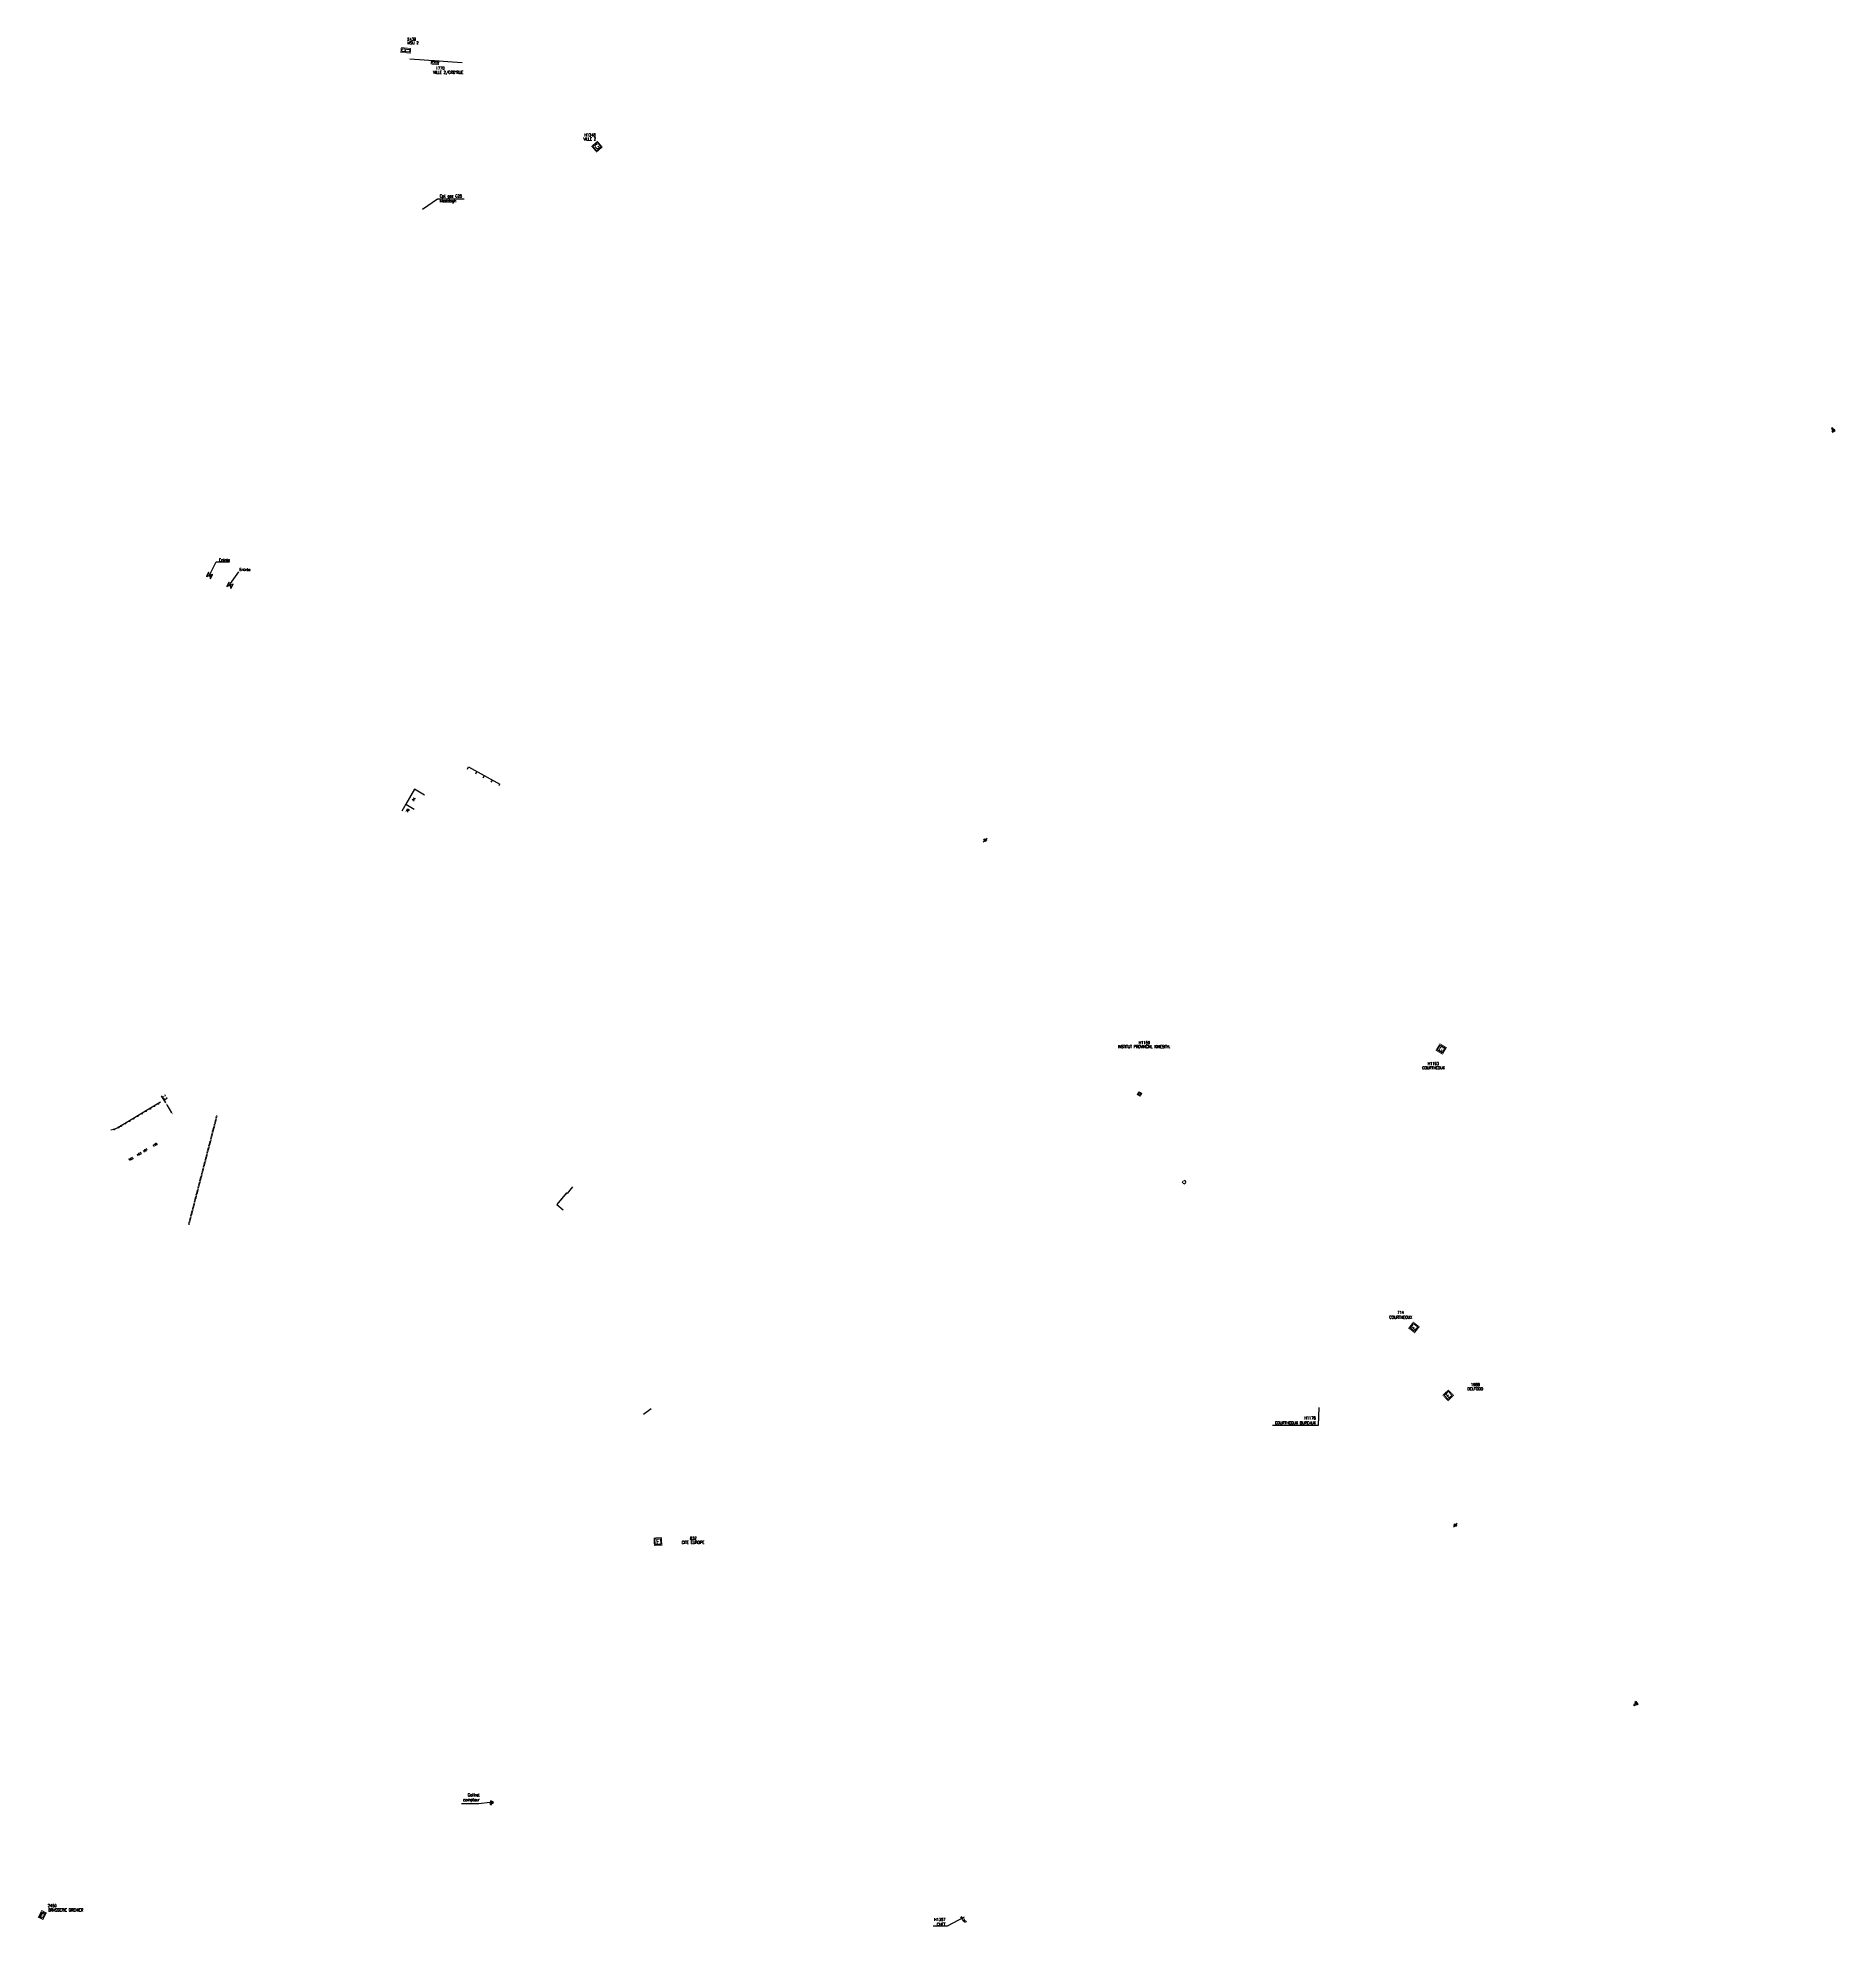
# Model space of a CAD drawing. Header units: millimetres. Extents: x 156026 to 156958, y 122000 to 122980.
import ezdxf
from ezdxf.enums import TextEntityAlignment as Align

# ---------------------------------------------------------------- set-up
doc = ezdxf.new("R2010")
doc.units = ezdxf.units.MM
doc.linetypes.add('DASHED', pattern=[0.75, 0.5, -0.25])
doc.layers.get('0').update_dxf_attribs({"linetype": 'CONTINUOUS'})
doc.layers.get('DEFPOINTS').update_dxf_attribs({"linetype": 'CONTINUOUS'})
for name, color, linetype in [('G_210', 7, 'CONTINUOUS'), ('M_200', 7, 'CONTINUOUS'), ('W0008', 7, 'CONTINUOUS'), ('W0100', 7, 'CONTINUOUS'), ('W0112', 1, 'DASHED'), ('W0322', 7, 'CONTINUOUS'), ('W0432', 7, 'CONTINUOUS'), ('W0473', 7, 'CONTINUOUS'), ('W0991', 7, 'CONTINUOUS'), ('W1102', 7, 'CONTINUOUS')]:
    doc.layers.add(name, color=color, linetype=linetype)
doc.styles.add('M_ROMANS', font='ROMANS.shx', dxfattribs={"width": 0.75})
doc.styles.get("Standard").update_dxf_attribs({"font": 'romans.shx', "width": 0.85})
doc.dimstyles.get("Standard").update_dxf_attribs({"dimtxt": 1.5, "dimasz": 1.2, "dimexe": 0.625, "dimexo": 0.625, "dimgap": 0.25, "dimtad": 1, "dimdec": 1, "dimzin": 0, "dimdsep": 46, "dimtxsty": 'Standard', "dimcen": -0.5, "dimadec": 0, "dimazin": 0, "dimtfac": 1, "dimtdec": 1, "dimtmove": 0, "dimatfit": 3, "dimfxl": 0, "dimtolj": 1, "dimtzin": 0, "dimarcsym": 0})

# ---------------------------------------------------------------- blocks, each defined once
blk = doc.blocks.new('*U1')
at = {"flags": 128}
for points in [[(0.8, 0.8), (-0.8, 0.8)], [(-0.8, 0.8), (-0.8, 0)], [(0.8, 0.8), (-0.8, 0)], [(-0.8, 0), (0.8, 0)], [(0.8, 0), (0.8, 0.8)], [(-0.41, -0.22), (-0.41, -1.02)], [(-0.41, -1.02), (0.39, -1.02)], [(-0.4, -0.22), (0.4, -0.22)], [(-0.01, -0.62), (0.39, -0.62)], [(0.39, -1.02), (0.39, -0.62)]]:
    blk.add_lwpolyline(points, dxfattribs=at)
blk = doc.blocks.new('G_210_23')
at = {"layer": 'G_210', "color": 0, "linetype": 'Continuous', "const_width": 0.35, "flags": 128}
blk.add_lwpolyline([(4, 4), (4, 0), (0, 0), (0, 4)], close=True, dxfattribs=at)
at = {"layer": 'G_210', "color": 0, "linetype": 'Continuous'}
blk.add_lwpolyline([(0.5, 3.5), (3.5, 3.5), (3.5, 0.5), (0.5, 0.5)], close=True, dxfattribs=at)
at = {"layer": 'G_210', "insert": (2, 2), "char_height": 2.5, "width": 4, "attachment_point": 5}
blk.add_mtext('G', dxfattribs=at)
at = {"layer": 'G_210', "color": 0, "linetype": 'Continuous', "width": 0.75}
for tag, height, p in [('NUM', 4, (2, 16)), ('NOM', 4, (2, 11)), ('BCL', 3, (2, 7))]:
    blk.add_attdef(tag, text='', height=height, dxfattribs=at).set_placement(p, align=Align.MIDDLE)
at = {"layer": 'G_210', "color": 0, "linetype": 'Continuous', "width": 0.75, "flags": 3}
for tag, p in [('DEF_COUP', (2.14, -5.61)), ('DEF_TYPE', (2.14, -8.11)), ('DEF_LEG', (2.14, -3.11))]:
    blk.add_attdef(tag, text='', height=1.2, dxfattribs=at).set_placement(p, align=Align.MIDDLE)
blk = doc.blocks.new('T432')
at = {"flags": 128}
for points in [[(0.8, 0.8), (-0.8, 0.8)], [(-0.8, 0.8), (-0.8, 0)], [(0.8, 0.8), (-0.8, 0)], [(-0.8, 0), (0.8, 0)], [(-0.4, 2.1), (-0.4, 1.3)], [(-0.4, 1.3), (0.4, 1.3)], [(-0.39, 2.1), (0.41, 2.1)], [(0, 1.7), (0.4, 1.7)], [(0.4, 1.3), (0.4, 1.7)], [(0.8, 0), (0.8, 0.8)]]:
    blk.add_lwpolyline(points, dxfattribs=at)
blk = doc.blocks.new('M_200_56')
at = {"color": 0, "linetype": 'Continuous', "const_width": 0.35, "flags": 128}
blk.add_lwpolyline([(2, 2), (2, -2), (-2, -2), (-2, 2)], close=True, dxfattribs=at)
at = {"color": 0, "linetype": 'Continuous'}
blk.add_lwpolyline([(-1.5, 1.5), (1.5, 1.5), (1.5, -1.5), (-1.5, -1.5)], close=True, dxfattribs=at)
at = {"color": 0, "linetype": 'Continuous', "width": 0.85}
blk.add_text('E', height=2.5, dxfattribs=at).set_placement((0, 0), align=Align.MIDDLE_CENTER)
for tag, p in [('NUM', (0, 15.06)), ('NOM', (0, 8.65))]:
    blk.add_attdef(tag, text='', height=4, dxfattribs=at).set_placement(p, align=Align.MIDDLE)
at = {"color": 0, "linetype": 'Continuous', "style": 'M_ROMANS', "width": 0.75, "flags": 3}
for tag, p in [('DEF_COUP', (-0.13, -7.49)), ('DEF_TYPE', (-0.13, -9.99)), ('DEF_LEG', (-0.13, -4.99))]:
    blk.add_attdef(tag, text='', height=1.2, dxfattribs=at).set_placement(p, align=Align.MIDDLE)
blk = doc.blocks.new('*D10')
at = {"layer": 'DEFPOINTS', "color": 0, "linetype": 'Continuous', "transparency": 16777216}
for p in [(156092.08, 122427.18), (156095.73, 122421.09), (156095.73, 122421.09)]:
    blk.add_point(p, dxfattribs=at)
at = {"layer": 'W0008', "color": 0, "linetype": 'Continuous', "lineweight": -2, "transparency": 16777216}
for p, q in [((156092.08, 122427.18), (156089.84, 122430.93)), ((156095.12, 122422.12), (156092.7, 122426.15))]:
    blk.add_line(p, q, dxfattribs=at)
at = {"layer": 'W0008', "color": 0, "linetype": 'Continuous', "transparency": 16777216}
for points in [[(156092.87, 122426.25), (156092.53, 122426.04), (156092.08, 122427.18)], [(156095.29, 122422.22), (156094.94, 122422.01), (156095.73, 122421.09)]]:
    blk.add_solid(points, dxfattribs=at)
at = {"layer": 'W0008', "color": 0, "linetype": 'Continuous', "transparency": 16777216, "insert": (156091.51, 122430.08), "char_height": 1.5, "attachment_point": 5, "rotation": 300.92386}
blk.add_mtext('\\A1;7.3', dxfattribs=at)
blk = doc.blocks.new('*U5')
at = {"layer": 'M_200', "color": 0, "linetype": 'Continuous', "const_width": 0.35, "flags": 128}
blk.add_lwpolyline([(4, 2), (4, 0), (0, 0), (0, 2)], close=True, dxfattribs=at)
at = {"layer": 'M_200', "color": 0, "linetype": 'Continuous'}
blk.add_lwpolyline([(0.5, 1.5), (3.5, 1.5), (3.5, 0.5), (0.5, 0.5)], close=True, dxfattribs=at)
at = {"layer": 'M_200', "insert": (1.94, 1), "char_height": 0.741, "width": 1.1849, "attachment_point": 5}
blk.add_mtext('E', dxfattribs=at)
at = {"layer": 'M_200', "color": 0, "linetype": 'Continuous', "width": 0.85}
for tag, p in [('NUM', (2, 17.06)), ('NOM', (2, 10.65))]:
    blk.add_attdef(tag, text='', height=4, dxfattribs=at).set_placement(p, align=Align.MIDDLE)
at = {"layer": 'M_200', "color": 0, "linetype": 'Continuous', "style": 'M_ROMANS', "width": 0.75, "flags": 3}
for tag, p in [('DEF_COUP', (1.87, -5.49)), ('DEF_TYPE', (1.87, -7.99)), ('DEF_LEG', (1.87, -2.99))]:
    blk.add_attdef(tag, text='', height=1.2, dxfattribs=at).set_placement(p, align=Align.MIDDLE)
blk = doc.blocks.new('*U6')
at = {"layer": 'M_200', "color": 0, "linetype": 'Continuous', "const_width": 0.35, "flags": 128}
blk.add_lwpolyline([(5, 2.48), (5, 0), (0, 0), (0, 2.48)], close=True, dxfattribs=at)
at = {"layer": 'M_200', "color": 0, "linetype": 'Continuous'}
blk.add_lwpolyline([(0.5, 1.98), (4.5, 1.98), (4.5, 0.5), (0.5, 0.5)], close=True, dxfattribs=at)
at = {"layer": 'M_200', "insert": (2.37, 1.21), "char_height": 1.11, "width": 2.2139, "attachment_point": 5}
blk.add_mtext('E', dxfattribs=at)
at = {"layer": 'M_200', "color": 0, "linetype": 'Continuous', "width": 0.85}
for tag, p in [('NUM', (2, 17.06)), ('NOM', (2, 10.65))]:
    blk.add_attdef(tag, text='', height=4, dxfattribs=at).set_placement(p, align=Align.MIDDLE)
at = {"layer": 'M_200', "color": 0, "linetype": 'Continuous', "style": 'M_ROMANS', "width": 0.75, "flags": 3}
for tag, p in [('DEF_COUP', (1.87, -5.49)), ('DEF_TYPE', (1.87, -7.99)), ('DEF_LEG', (1.87, -2.99))]:
    blk.add_attdef(tag, text='', height=1.2, dxfattribs=at).set_placement(p, align=Align.MIDDLE)
blk = doc.blocks.new('*U7')
at = {"layer": 'M_200', "color": 0, "linetype": 'Continuous', "const_width": 0.35, "flags": 128}
blk.add_lwpolyline([(2.75, 3.95), (2.75, 0), (0, 0), (0, 3.95)], close=True, dxfattribs=at)
at = {"layer": 'M_200', "color": 0, "linetype": 'Continuous'}
blk.add_lwpolyline([(0.5, 3.45), (2.25, 3.45), (2.25, 0.5), (0.5, 0.5)], close=True, dxfattribs=at)
at = {"layer": 'M_200', "insert": (1.39, 1.9), "char_height": 1.81, "width": 1.7169, "attachment_point": 5}
blk.add_mtext('E', dxfattribs=at)
at = {"layer": 'M_200', "color": 0, "linetype": 'Continuous', "width": 0.85}
for tag, p in [('NUM', (2, 17.06)), ('NOM', (2, 10.65))]:
    blk.add_attdef(tag, text='', height=4, dxfattribs=at).set_placement(p, align=Align.MIDDLE)
at = {"layer": 'M_200', "color": 0, "linetype": 'Continuous', "style": 'M_ROMANS', "width": 0.75, "flags": 3}
for tag, p in [('DEF_COUP', (1.87, -5.49)), ('DEF_TYPE', (1.87, -7.99)), ('DEF_LEG', (1.87, -2.99))]:
    blk.add_attdef(tag, text='', height=1.2, dxfattribs=at).set_placement(p, align=Align.MIDDLE)
blk = doc.blocks.new('t322o')
at = {"color": 0, "linetype": 'Continuous'}
for radius in [0.25, 0.15]:
    blk.add_circle((0, 0), radius, dxfattribs=at)
blk = doc.blocks.new('T473')
for p, q in [((-0.166667, 0.166667), (0.166667, -0.166667)), ((-0.166667, -0.166667), (0.166667, 0.166667)), ((0.500001, 0.500001), (1.000002, 1.000002)), ((-1.000002, -1.000002), (-0.500001, -0.500001))]:
    blk.add_line(p, q)
blk.add_ellipse((0, 0), major_axis=(0.471405, 0.471405), ratio=1, start_param=5.4977871438, end_param=11.780972451)

msp = doc.modelspace()

# ---------------------------------------------------------------- linework, layer by layer
at = {"layer": 'W0100', "flags": 128}
for points in [[(156218.75, 122968.78), (156245.87, 122966.8)], [(156249.15, 122601.44), (156265.39, 122592.59)], [(156226.25, 122586.85), (156226.25, 122586.85), (156221.06, 122589.86), (156216.56, 122582.08), (156214.53, 122578.56)], [(156303.15, 122383.62), (156300.41, 122380.21), (156299.9, 122380.6), (156294.92, 122374.43), (156298.19, 122371.73)], [(156339.85, 122265.76), (156343.96, 122268.61)]]:
    msp.add_lwpolyline(points, dxfattribs=at)
at = {"layer": 'W0112', "flags": 128}
for points in [[(156118.37, 122420.45), (156103.74, 122363.84)], [(156118.59, 122420.4), (156103.96, 122363.79)]]:
    msp.add_lwpolyline(points, dxfattribs=at)
at = {"layer": 'W0112'}
msp.add_lwpolyline([(156620.41, 122385.01), (156621.55, 122385.96), (156620.59, 122387.12), (156619.45, 122386.16), (156620.41, 122385.01)], dxfattribs=at)
at = {"layer": 'W0322'}
msp.add_lwpolyline([(156089.4, 122427.49), (156067.18, 122414.2), (156065.14, 122413.34), (156063.63, 122412.98)], dxfattribs=at)
at = {"layer": 'W1102', "flags": 128}
for points in [[(156113.29, 122700.04), (156114.39, 122702.29), (156114.21, 122702.38), (156113.11, 122700.13)], [(156115.28, 122699.09), (156116.37, 122701.33), (156116.19, 122701.42), (156115.1, 122699.18)], [(156123.9, 122694.93), (156124.99, 122697.17), (156124.81, 122697.26), (156123.72, 122695.02)], [(156125.88, 122693.97), (156126.98, 122696.22), (156126.8, 122696.31), (156125.7, 122694.06)], [(156248.57, 122600.37), (156249.15, 122601.44)], [(156252.94, 122597.94), (156253.54, 122599.05)], [(156256.8, 122595.78), (156257.43, 122596.93)], [(156260.94, 122593.5), (156261.6, 122594.66)], [(156265.04, 122591.84), (156265.39, 122592.59)], [(156216.56, 122582.08), (156220.99, 122579.52)], [(156299.75, 122379.49), (156299.3, 122379.85)]]:
    msp.add_lwpolyline(points, dxfattribs=at)
at = {"layer": 'W1102', "linetype": 'Continuous', "flags": 128}
for points in [[(156113.89, 122700.47), (156115.72, 122701.28)], [(156114.53, 122701.71), (156115.04, 122699.87)], [(156124.49, 122695.36), (156126.32, 122696.16)], [(156125.13, 122696.6), (156125.64, 122694.76)]]:
    msp.add_lwpolyline(points, dxfattribs=at)
at = {"layer": 'W1102', "elevation": 3.08, "flags": 128}
msp.add_lwpolyline([(156297.6, 122376.88), (156297.18, 122377.23)], dxfattribs=at)

# ---------------------------------------------------------------- block references
at = {"layer": 'G_210'}
ref = msp.add_blockref('G_210_23', (156315.59, 122920.34), dxfattribs=dict(at, rotation=40.82139549081996))
ref.add_attrib('NUM', 'H1248', dxfattribs={"color": 0, "linetype": 'Continuous', "height": 1.5, "width": 0.75}).set_placement((156312.18, 122929.24), align=Align.MIDDLE)
ref.add_attrib('NOM', 'VILLE 2', dxfattribs={"color": 0, "linetype": 'Continuous', "height": 1.5, "width": 0.75}).set_placement((156312.03, 122927.15), align=Align.MIDDLE)
ref = msp.add_blockref('G_210_23', (156597.7, 122430.46), dxfattribs=dict(at, xscale=0.5, yscale=0.5, rotation=61.59129460717831))
ref.add_attrib('NUM', 'H1159', dxfattribs={"color": 0, "linetype": 'Continuous', "height": 1.5, "width": 0.75}).set_placement((156599.81, 122458.42), align=Align.MIDDLE)
ref.add_attrib('NOM', 'INSTITUT PROVINCIAL KINESITH.', dxfattribs={"color": 0, "linetype": 'Continuous', "height": 1.5, "width": 0.75}).set_placement((156599.7, 122456.4), align=Align.MIDDLE)
ref = msp.add_blockref('G_210_23', (156751.07, 122454.46), dxfattribs=dict(at, rotation=329.0823484512293))
ref.add_attrib('NUM', 'H1193', dxfattribs={"color": 0, "linetype": 'Continuous', "height": 1.5, "width": 0.75}).set_placement((156749.76, 122447.58), align=Align.MIDDLE)
ref.add_attrib('NOM', 'COURTHEOUX', dxfattribs={"color": 0, "linetype": 'Continuous', "height": 1.5, "width": 0.75}).set_placement((156749.81, 122445.35), align=Align.MIDDLE)
at = {"layer": 'M_200'}
ref = msp.add_blockref('*U6', (156213.97, 122972.11), dxfattribs=dict(at, rotation=354.3014547252449))
ref.add_attrib('NUM', '2439', dxfattribs={"color": 0, "linetype": 'Continuous', "height": 1.5, "width": 0.85}).set_placement((156219.63, 122978.89), align=Align.MIDDLE)
ref.add_attrib('NOM', 'MSU 2', dxfattribs={"color": 0, "linetype": 'Continuous', "height": 1.5, "width": 0.85}).set_placement((156220.28, 122977), align=Align.MIDDLE)
ref = msp.add_blockref('*U5', (156229.67, 122965.98), dxfattribs=dict(at, rotation=355.8147405630309))
ref.add_attrib('NUM', '1770', dxfattribs={"color": 0, "linetype": 'Continuous', "height": 1.5, "width": 0.85}).set_placement((156234.42, 122963.86), align=Align.MIDDLE)
ref.add_attrib('NOM', "VILLE 2/GRD'RUE", dxfattribs={"color": 0, "linetype": 'Continuous', "height": 1.5, "width": 0.85}).set_placement((156238.6, 122961.6), align=Align.MIDDLE)
ref = msp.add_blockref('M_200_56', (156739.7, 122310.71), dxfattribs=dict(at, rotation=52.31706725836525))
ref.add_attrib('NUM', '714', dxfattribs={"layer": '0', "color": 0, "linetype": 'Continuous', "height": 1.5, "width": 0.85}).set_placement((156732.83, 122318.47), align=Align.MIDDLE)
ref.add_attrib('NOM', 'COURTHEOUX', dxfattribs={"layer": '0', "color": 0, "linetype": 'Continuous', "height": 1.5, "width": 0.85}).set_placement((156732.85, 122315.99), align=Align.MIDDLE)
ref = msp.add_blockref('M_200_56', (156757.47, 122275.51), dxfattribs=dict(at, rotation=43.86559055935733))
ref.add_attrib('NUM', '1988', dxfattribs={"layer": '0', "color": 0, "linetype": 'Continuous', "height": 1.5, "width": 0.85}).set_placement((156771.57, 122281.04), align=Align.MIDDLE)
ref.add_attrib('NOM', 'DELFOOD', dxfattribs={"layer": '0', "color": 0, "linetype": 'Continuous', "height": 1.5, "width": 0.85}).set_placement((156771.51, 122278.86), align=Align.MIDDLE)
ref = msp.add_blockref('M_200_56', (156347.41, 122199.65), dxfattribs=dict(at, rotation=2.698151987312576))
ref.add_attrib('NUM', '832', dxfattribs={"layer": '0', "color": 0, "linetype": 'Continuous', "height": 1.5, "width": 0.85}).set_placement((156365.75, 122201.38), align=Align.MIDDLE)
ref.add_attrib('NOM', 'CITE EUROPE', dxfattribs={"layer": '0', "color": 0, "linetype": 'Continuous', "height": 1.5, "width": 0.85}).set_placement((156365.63, 122199.24), align=Align.MIDDLE)
ref = msp.add_blockref('*U7', (156025.87, 122004.85), dxfattribs=dict(at, rotation=332.2496135128027))
ref.add_attrib('NUM', '2450', dxfattribs={"color": 0, "linetype": 'Continuous', "height": 1.5, "width": 0.85}).set_placement((156033.13, 122010.85), align=Align.MIDDLE)
ref.add_attrib('NOM', 'BRASSERIE GRENIER', dxfattribs={"color": 0, "linetype": 'Continuous', "height": 1.5, "width": 0.85}).set_placement((156040.22, 122008.6), align=Align.MIDDLE)
at = {"layer": 'W0322'}
for p in [(156086.07, 122425.5), (156088.19, 122426.76), (156071.04, 122416.51), (156073.19, 122417.79), (156075.33, 122419.07), (156077.44, 122420.34), (156079.62, 122421.64), (156081.78, 122422.93), (156083.89, 122424.19), (156065.29, 122413.41), (156067.58, 122414.44), (156068.88, 122415.22)]:
    msp.add_blockref('t322o', p, dxfattribs=at)
at = {"layer": 'W0432'}
for name, p, rotation in [('T432', (156957.55, 122775.47), 25.5198848111758), ('*U1', (156261.03, 122064.17), 329.7131241383967)]:
    msp.add_blockref(name, p, dxfattribs=dict(at, rotation=rotation))
at = {"layer": 'W0432', "ltscale": 0.5, "rotation": 128.5935615059452}
msp.add_blockref('T432', (156855.44, 122116.03), dxfattribs=at)
at = {"layer": 'W0473'}
for p in [(156517.25, 122563.5), (156761.14, 122208.19)]:
    msp.add_blockref('T473', p, dxfattribs=at)

# ---------------------------------------------------------------- texts
at = {"layer": 'G_210', "width": 0.85}
msp.add_text('H1357', height=1, rotation=312.84503, dxfattribs=at).set_placement((156504.24, 122004.58))
at = {"layer": 'W0100', "linetype": 'Continuous', "char_height": 1.5, "attachment_point": 9}
for s, insert in [('\\A1;H1178\\PCOURTHEOUX BUREAUX', (156688.74, 122260.5)), ('\\A1;H1357\\PCHET', (156496.63, 122000.4))]:
    msp.add_mtext(s, dxfattribs=dict(at, insert=insert))
at = {"layer": 'W0432', "linetype": 'Continuous', "char_height": 1.5}
for s, insert, attachment_point in [('Cpt gaz G25\\PMestdagh', (156234.28, 122898.31), 1), ('\\A1;Coffret\\Pcompteur', (156254.91, 122064.52), 9)]:
    msp.add_mtext(s, dxfattribs=dict(at, insert=insert, attachment_point=attachment_point))
at = {"layer": 'W0991', "width": 0.85}
for s, p in [('74', (156220.84, 122583.45)), ('76', (156217.59, 122577.66))]:
    msp.add_text(s, height=1.25, rotation=60, dxfattribs=at).set_placement(p)
at = {"layer": 'W0991'}
for s, p in [('159', (156085.59, 122404.4)), ('165', (156073.12, 122397.01)), ('163', (156077.37, 122399.55)), ('161', (156080.58, 122401.48))]:
    msp.add_text(s, height=1, rotation=30.71916, dxfattribs=at).set_placement(p)
at = {"layer": 'W1102', "linetype": 'Continuous', "char_height": 1.5, "attachment_point": 7}
for insert in [(156119.62, 122708.06), (156130.25, 122703.07)]:
    msp.add_mtext('\\A1;Entrée', dxfattribs=dict(at, insert=insert))

# ---------------------------------------------------------------- dimensions: what is measured, and where the dimension line sits
at = {"layer": 'W0008', "linetype": 'Continuous'}
dim = msp.add_linear_dim(base=(156095.73, 122421.09), p1=(156092.08, 122427.18), p2=(156095.73, 122421.09), angle=300.92386, text='7.3', dimstyle='Standard', dxfattribs=at)
dim.commit()
dim.dimension.update_dxf_attribs({"geometry": '*D10', "text_midpoint": (156090.65, 122429.57), "dimtype": 161})

# ---------------------------------------------------------------- leaders
at = {"layer": 'W0100', "linetype": 'Continuous', "annotation_type": 0, "has_hookline": 1, "hookline_direction": 1}
for points, text_width in [([(156690.37, 122269.28), (156689.93, 122259.89), (156688.73, 122259.89)], 22.16), ([(156506.37, 122004.85), (156497.46, 122000.15), (156496.26, 122000.15)], 5.77)]:
    msp.add_leader(points, dimstyle='Standard', dxfattribs=dict(at, text_width=text_width))
at = {"layer": 'W0432', "linetype": 'Continuous', "annotation_type": 0, "has_hookline": 1}
for points, hookline_direction, text_width in [([(156225.26, 122890.73), (156233.09, 122896.17), (156234.29, 122896.17)], 0, 12.39), ([(156260.21, 122064.29), (156254.42, 122063.65)], 1, 8.74)]:
    msp.add_leader(points, dimstyle='Standard', override={"dimgap": 0.25, "dimtad": 1}, dxfattribs=dict(at, hookline_direction=hookline_direction, text_width=text_width))
at = {"layer": 'W1102', "linetype": 'Continuous', "annotation_type": 0, "has_hookline": 1, "hookline_direction": 0, "text_width": 5.59}
msp.add_leader([(156115.1, 122701.67), (156118.17, 122707.81), (156119.37, 122707.81)], dimstyle='Standard', dxfattribs=at)
at = {"layer": 'W1102', "linetype": 'Continuous'}
msp.add_leader([(156125.71, 122696.55), (156129.97, 122702.69)], dimstyle='Standard', dxfattribs=at)

doc.saveas('drawing.dxf')
